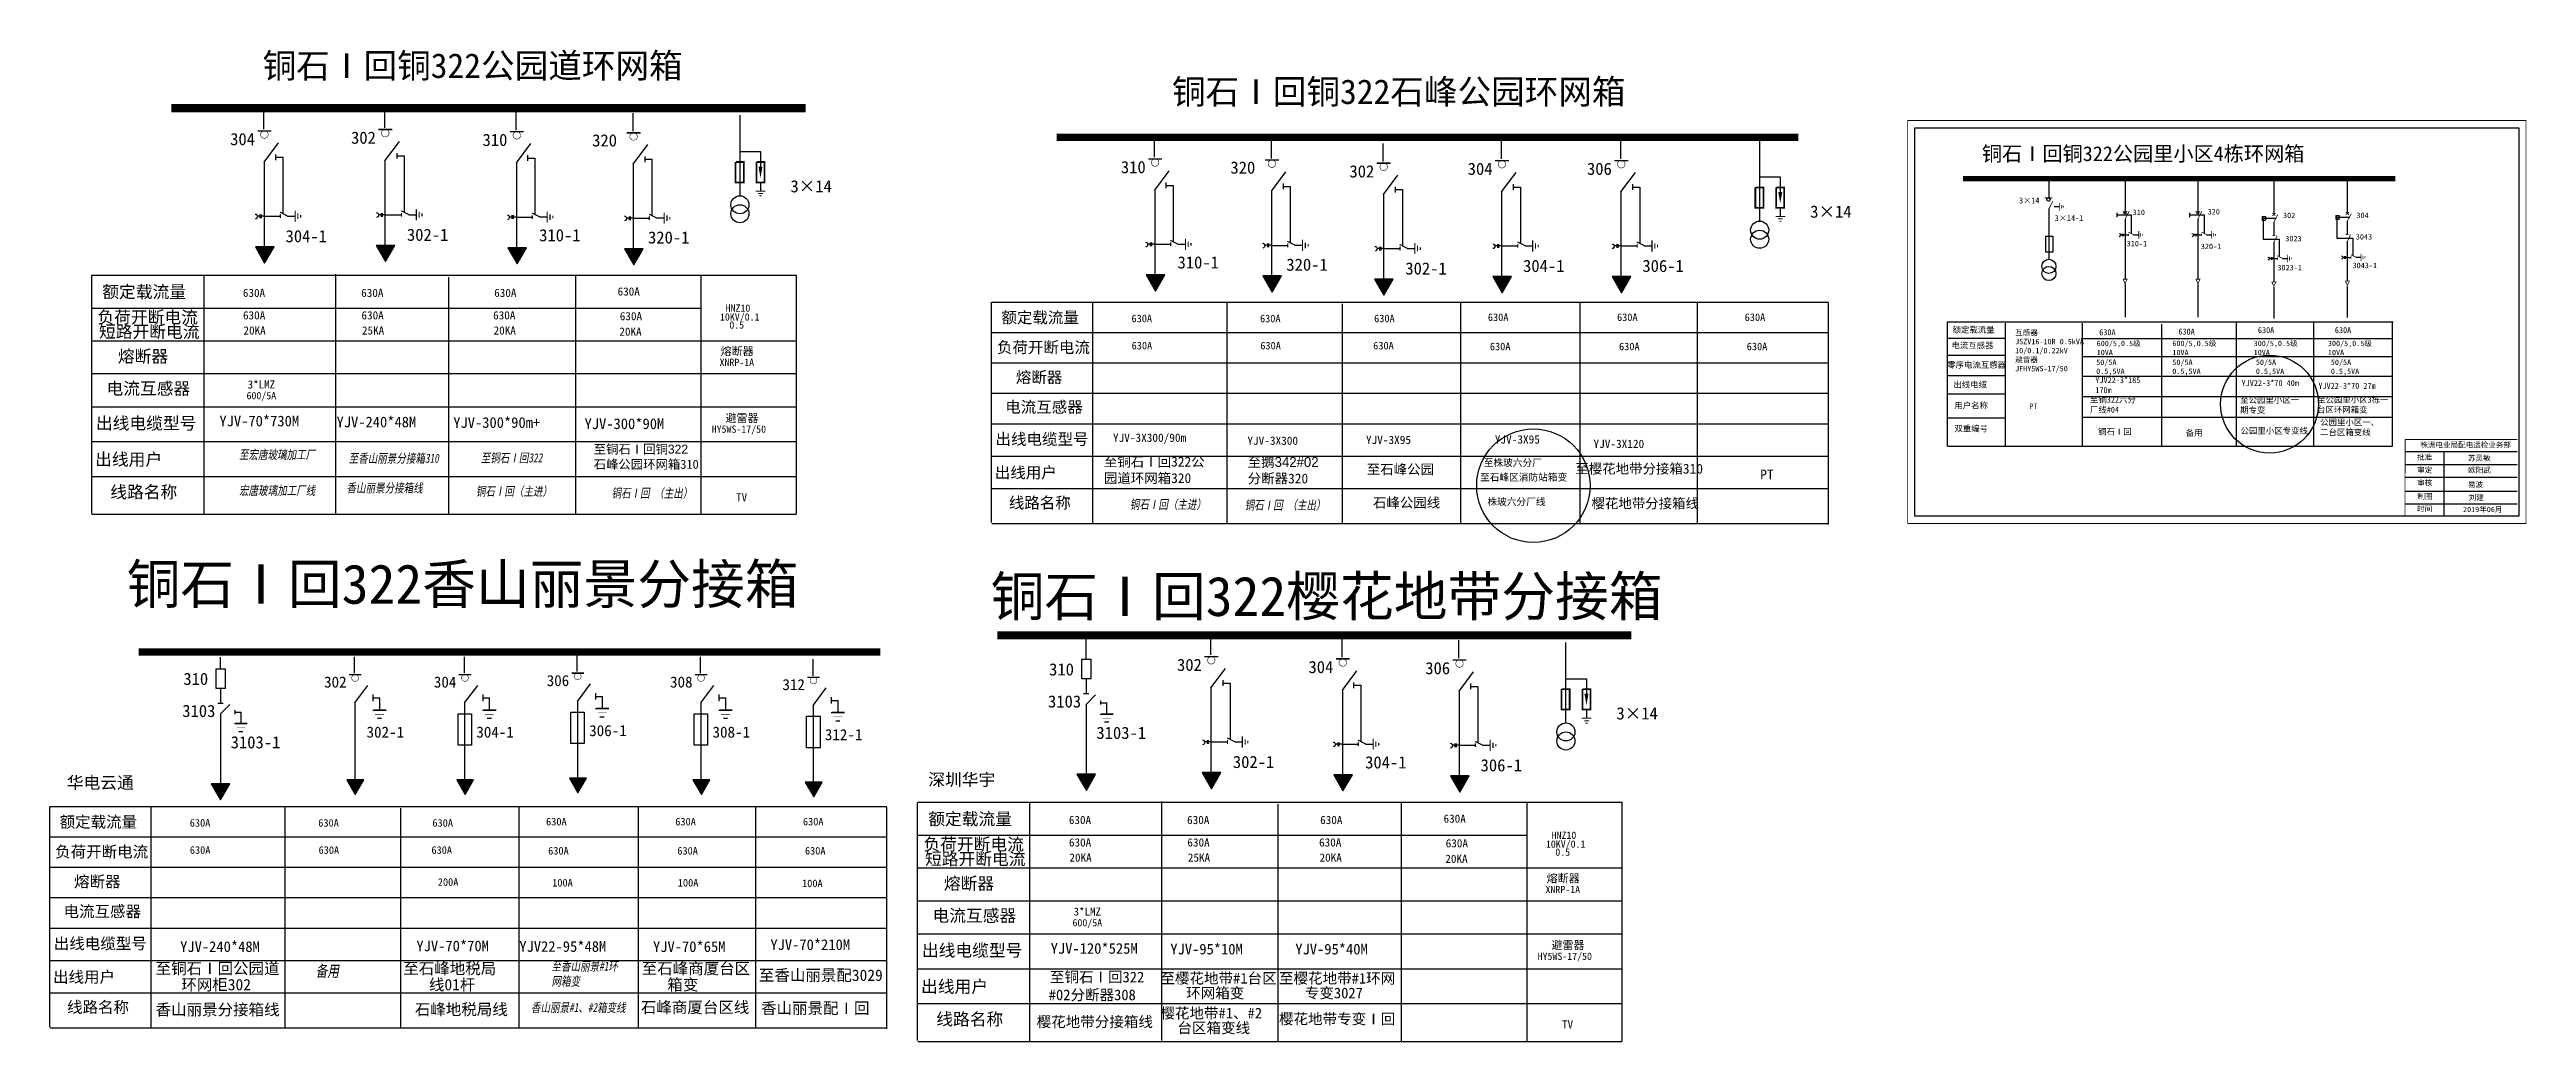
# Model space of a CAD drawing. Extents: x -15 to 488, y -398 to -197.
import ezdxf

# ---------------------------------------------------------------- set-up
doc = ezdxf.new("R2010")
doc.units = 0
doc.header["$LTSCALE"] = 5
doc.linetypes.add('ACAD_ISO02W100', pattern=[15, 12, -3])
doc.linetypes.add('CENTER', pattern=[50.8, 31.75, -6.35, 6.35, -6.35])
doc.layers.get('0').update_dxf_attribs({"linetype": 'CONTINUOUS'})
doc.layers.add('1', color=7, linetype='CONTINUOUS')
doc.layers.add('2', color=7, linetype='CONTINUOUS')
doc.styles.add('HZ', font='', dxfattribs={"width": 0.75, "oblique": 9.998114})
doc.styles.add('hztxt_txtstyle_0.00_0_0', font='simkai.ttf')
doc.styles.add('hztxt_txtstyle_2.70_0_0', font='simkai.ttf', dxfattribs={"height": 2.7})
doc.styles.get("Standard").update_dxf_attribs({"font": '', "width": 0.8})
doc.styles.add('字体', font='', dxfattribs={"height": 2.5})
doc.styles.get('HZ').set_extended_font_data('SimSun')
doc.styles.get('Standard').set_extended_font_data('楷体_GB2312')
doc.styles.get('字体').set_extended_font_data('SimSun')

msp = doc.modelspace()

# ---------------------------------------------------------------- texts
at = {"color": 0}
for s, height, p in [('304', 2.469, (22.13, -216.57)), ('302', 2.469, (46.66, -216.28)), ('310', 2.469, (73.35, -216.73)), ('320', 2.469, (95.59, -216.83)), ('310', 2.469, (202.89, -222.25)), ('320', 2.469, (225.12, -222.34)), ('302', 2.469, (249.27, -223.11)), ('304', 2.469, (273.27, -222.59)), ('306', 2.469, (297.48, -222.59)), ('3×14', 2.469, (135.83, -226.13)), ('3×14', 2.469, (342.78, -231.27)), ('304-1', 2.469, (33.37, -236.25)), ('302-1', 2.469, (58, -235.97)), ('310-1', 2.469, (84.84, -236.06)), ('320-1', 2.469, (106.93, -236.51)), ('310-1', 2.469, (214.38, -241.57)), ('320-1', 2.469, (236.47, -242.03)), ('302-1', 2.469, (260.61, -242.8)), ('304-1', 2.469, (284.51, -242.28)), ('306-1', 2.469, (308.72, -242.28)), ('630A', 1.66, (24.71, -247.34)), ('630A', 1.66, (48.72, -247.34)), ('630A', 1.66, (75.71, -247.34)), ('630A', 1.66, (100.75, -247.06)), ('630A', 1.66, (24.74, -251.89)), ('630A', 1.66, (48.78, -251.89)), ('630A', 1.66, (75.5, -251.89)), ('630A', 1.66, (101.2, -252.06)), ('20KA', 1.66, (24.83, -254.96)), ('25KA', 1.66, (48.87, -254.96)), ('20KA', 1.66, (75.59, -254.96)), ('20KA', 1.66, (101.11, -255.2)), ('熔断器', 1.638, (121.67, -259.16)), ('3*LMZ', 1.638, (25.68, -265.9)), ('避雷器', 1.638, (122.64, -272.7)), ('310', 2.469, (188.32, -324.09)), ('302', 2.469, (214.28, -323.17)), ('304', 2.469, (240.96, -323.61)), ('306', 2.469, (264.66, -323.84)), ('310', 2.469, (12.63, -326.01)), ('302', 2.238, (41.19, -326.54)), ('304', 2.238, (63.47, -326.54)), ('306', 2.238, (86.37, -326.24)), ('308', 2.238, (111.4, -326.54)), ('312', 2.238, (134.2, -327.06)), ('3103', 2.469, (12.41, -332.51)), ('3103', 2.469, (188.1, -330.59)), ('3×14', 2.469, (303.45, -333.01)), ('3103-1', 2.469, (22.23, -338.87)), ('302-1', 2.238, (49.81, -336.69)), ('304-1', 2.238, (72.09, -336.69)), ('306-1', 2.238, (94.99, -336.39)), ('308-1', 2.238, (120.02, -336.69)), ('312-1', 2.238, (142.82, -337.21)), ('3103-1', 2.469, (197.92, -336.95)), ('302-1', 2.469, (225.62, -342.85)), ('304-1', 2.469, (252.46, -342.94)), ('306-1', 2.469, (275.89, -343.53)), ('630A', 1.66, (192.33, -354.22)), ('630A', 1.66, (216.33, -354.22)), ('630A', 1.66, (243.33, -354.22)), ('630A', 1.66, (268.37, -353.94)), ('630A', 1.66, (192.35, -358.77)), ('20KA', 1.66, (192.44, -361.84)), ('630A', 1.66, (216.39, -358.77)), ('25KA', 1.66, (216.48, -361.84)), ('630A', 1.66, (243.11, -358.77)), ('20KA', 1.66, (243.2, -361.84)), ('20KA', 1.66, (268.73, -362.08)), ('630A', 1.66, (268.81, -358.94)), ('熔断器', 1.638, (289.28, -366.04)), ('3*LMZ', 1.638, (193.29, -372.78)), ('避雷器', 1.638, (290.26, -379.58))]:
    msp.add_text(s, height=height, dxfattribs=at).set_placement(p)
at = {"color": 0, "linetype": 'Continuous'}
for s, height, style, p in [('3×14', 1.22, 'hztxt_txtstyle_2.70_0_0', (385.15, -228.39)), ('3×14-1', 1.22, 'hztxt_txtstyle_2.70_0_0', (392.39, -231.96)), ('310', 1.109, 'hztxt_txtstyle_2.70_0_0', (408.22, -230.73)), ('320', 1.109, 'hztxt_txtstyle_2.70_0_0', (423.43, -230.61)), ('302', 1.109, 'hztxt_txtstyle_2.70_0_0', (438.73, -231.36)), ('304', 1.109, 'hztxt_txtstyle_2.70_0_0', (453.63, -231.35)), ('310-1', 1.109, 'hztxt_txtstyle_2.70_0_0', (407, -237.08)), ('3023', 1.109, 'hztxt_txtstyle_2.70_0_0', (439.19, -236.06)), ('3043', 1.109, 'hztxt_txtstyle_2.70_0_0', (453.5, -235.7)), ('320-1', 1.109, 'hztxt_txtstyle_2.70_0_0', (422.04, -237.64)), ('3023-1', 1.109, 'hztxt_txtstyle_2.70_0_0', (437.59, -241.94)), ('3043-1', 1.109, 'hztxt_txtstyle_2.70_0_0', (452.83, -241.5)), ('YJV-70*730M', 2.1615, '字体', (19.95, -273.57)), ('YJV-240*48M', 2.1615, '字体', (43.72, -273.77)), ('YJV-300*90m+', 2.1615, '字体', (67.4, -273.88)), ('YJV-300*90M', 2.1615, '字体', (94.05, -274.13)), ('YJV-240*48M', 2.1615, '字体', (11.98, -380.15)), ('YJV-70*70M', 2.162, '字体', (59.93, -380)), ('YJV22-95*48M', 2.1615, '字体', (80.81, -380.12)), ('YJV-70*65M', 2.162, '字体', (107.94, -380.15)), ('YJV-70*210M', 2.1615, '字体', (131.76, -379.75)), ('YJV-120*525M', 2.1615, '字体', (188.65, -380.51)), ('YJV-95*10M', 2.162, '字体', (212.92, -380.65)), ('YJV-95*40M', 2.162, '字体', (238.28, -380.65)), ('至铜石Ⅰ回322', 2.162, '字体', (188.48, -386.31)), ('至樱花地带#1台区', 2.162, '字体', (210.91, -386.56)), ('至樱花地带#1环网', 2.162, '字体', (234.98, -386.56)), ('#02分断器308', 2.162, '字体', (188.25, -389.93)), ('樱花地带#1、#2', 2.162, '字体', (210.91, -393.63)), ('环网箱变', 2.162, '字体', (216.14, -389.55)), ('专变3027', 2.162, '字体', (240.22, -389.55)), ('樱花地带分接箱线', 2.162, '字体', (185.8, -395.38)), ('台区箱变线', 2.162, '字体', (214.37, -396.62)), ('樱花地带专变Ⅰ回', 2.162, '字体', (234.98, -394.8))]:
    msp.add_text(s, height=height, dxfattribs=dict(at, style=style)).set_placement(p)
at = {"color": 0, "style": 'HZ'}
for s, height, p in [('额定载流量', 2.491, (-3.81, -247.54)), ('负荷开断电流', 2.491, (-4.8, -252.68)), ('10KV/0.1', 1.474, (121.53, -252.13)), ('HNZ10', 1.474, (122.68, -250.34)), ('短路开断电流', 2.491, (-4.48, -255.62)), ('0.5', 1.474, (123.43, -253.76)), ('熔断器', 2.491, (-0.66, -260.62)), ('XNRP-1A', 1.474, (121.44, -261.34)), ('电流互感器', 2.491, (-2.96, -267.14)), ('出线电缆型号', 2.491, (-5.11, -274.19)), ('600/5A', 1.474, (25.45, -268.08)), ('HY5WS-17/50', 1.474, (119.85, -274.88)), ('出线用户', 2.491, (-5.27, -281.52)), ('线路名称', 2.491, (-2.2, -288.13)), ('铜石Ⅰ回322香山丽景分接箱', 8, (1.12, -309.55)), ('铜石Ⅰ回322樱花地带分接箱', 8, (176.46, -312.03)), ('华电云通', 2.491, (-11.01, -347.06)), ('深圳华宇', 2.491, (163.8, -346.46)), ('额定载流量', 2.491, (163.8, -354.42)), ('负荷开断电流', 2.491, (162.82, -359.56)), ('HNZ10', 1.474, (290.3, -357.22)), ('短路开断电流', 2.491, (163.14, -362.51)), ('10KV/0.1', 1.474, (289.14, -359.01)), ('0.5', 1.474, (291.05, -360.64)), ('熔断器', 2.491, (166.96, -367.5)), ('XNRP-1A', 1.474, (289.06, -368.22)), ('电流互感器', 2.491, (164.65, -374.02)), ('600/5A', 1.474, (193.07, -374.96)), ('出线电缆型号', 2.491, (162.51, -381.07)), ('HY5WS-17/50', 1.474, (287.46, -381.76)), ('出线用户', 2.491, (162.34, -388.4)), ('线路名称', 2.491, (165.42, -395.01))]:
    msp.add_text(s, height=height, dxfattribs=at).set_placement(p)
at = {"style": 'HZ'}
for s, p in [('额定载流量', (178.65, -252.66)), ('负荷开断电流', (177.74, -258.71)), ('熔断器', (181.57, -264.76)), ('电流互感器', (179.43, -270.8)), ('出线电缆型号', (177.45, -277.32)), ('出线用户', (177.3, -284.1)), ('线路名称', (180.15, -290.22)), ('额定载流量', (-12.47, -354.93)), ('负荷开断电流', (-13.38, -360.98)), ('熔断器', (-9.55, -367.03)), ('电流互感器', (-11.68, -373.07)), ('出线电缆型号', (-13.66, -379.59)), ('至铜石Ⅰ回公园道', (7, -384.65)), ('至石峰地税局', (57.26, -384.65)), ('至石峰商厦台区', (105.64, -384.65)), ('出线用户', (-13.81, -386.37)), ('环网柜302', (12.22, -387.93)), ('线01杆', (62.47, -387.93)), ('箱变 ', (110.85, -387.93)), ('至香山丽景配3029', (129.43, -386.02)), ('线路名称', (-10.97, -392.49)), ('香山丽景分接箱线', (7, -392.99)), (' 石峰地税局线', (58.04, -392.94)), ('石峰商厦台区线', (105.48, -392.52)), ('香山丽景配Ⅰ回', (129.87, -392.7))]:
    msp.add_text(s, height=2.305, dxfattribs=at).set_placement(p)
for s, p in [('630A', (205.04, -252.47)), ('630A', (231.12, -252.47)), ('630A', (254.28, -252.47)), ('630A', (277.36, -252.22)), ('630A', (303.57, -252.22)), ('630A', (329.48, -252.22)), ('630A', (205.07, -257.98)), ('630A', (231.18, -257.98)), ('630A', (254.09, -257.98)), ('630A', (277.77, -258.14)), ('630A', (303.98, -258.14)), ('630A', (329.89, -258.14)), ('630A', (13.93, -354.74)), ('630A', (40.01, -354.74)), ('630A', (63.17, -354.74)), ('630A', (86.24, -354.49)), ('630A', (112.46, -354.49)), ('630A', (138.36, -354.49)), ('630A', (13.95, -360.25)), ('630A', (40.07, -360.25)), ('630A', (62.97, -360.25)), ('630A', (86.66, -360.4)), ('630A', (112.87, -360.4)), ('630A', (138.77, -360.4)), ('200A', (64.27, -366.74)), ('100A', (87.48, -366.88)), ('100A', (112.97, -366.88)), ('100A', (138.19, -367.01))]:
    msp.add_text(s, height=1.536).set_placement(p)
at = {"color": 7}
for s, p in [('YJV-3X300/90m', (201.28, -276.72)), ('YJV-3X300', (228.56, -277.32)), ('YJV-3X95', (252.62, -277.16)), ('YJV-3X95', (278.77, -277.06)), ('YJV-3X120', (298.8, -277.96))]:
    msp.add_text(s, height=1.68, dxfattribs=at).set_placement(p)
at = {"color": 7, "char_height": 5, "attachment_point": 1, "style": '字体'}
for s, insert, width in [('{\\fSimSun|b0|i0|c134|p2;铜石Ⅰ回铜}322{\\fSimSun|b0|i0|c134|p2;公园道环网箱}', (28.73, -197.94), 101.0579), ('铜石Ⅰ回铜322石峰公园环网箱', (213.26, -203.22), 156.4663)]:
    msp.add_mtext(s, dxfattribs=dict(at, insert=insert, width=width))
at = {"color": 0, "linetype": 'Continuous', "attachment_point": 1}
for s, insert, char_height, width, style in [('{\\C7;铜石Ⅰ回铜322公园里小区4栋环网箱}', (377.62, -216.79), 3, 85.7498, '字体'), ('{\\fSimSun|b0|i0|c134|p2;额定载流量}', (371.65, -253.39), 1.2204, 19.6738, 'hztxt_txtstyle_2.70_0_0'), ('\\A1;{\\fSimSun|b0|i0|c134|p2;互感器\\PJSZV16-10R 0.5kVA\\P10/0.1/0.22kV\\P避雷器\\PJFHY5WS-17/50}', (384.36, -254), 1.0983, 20.2524, 'hztxt_txtstyle_2.70_0_0'), ('\\A1;{\\fSimSun|b0|i0|c134|p2;600/5,0.5级\\P10VA}', (400.91, -256.21), 1.0983, 20.2524, 'hztxt_txtstyle_2.70_0_0'), ('{\\fSimSun|b0|i0|c134|p2;630A}', (401.43, -253.89), 1.2204, 19.6738, 'hztxt_txtstyle_2.70_0_0'), ('\\A1;{\\fSimSun|b0|i0|c134|p2;600/5,0.5级\\P10VA}', (416.27, -256.21), 1.0983, 20.2524, 'hztxt_txtstyle_2.70_0_0'), ('{\\fSimSun|b0|i0|c134|p2;630A}', (417.5, -253.75), 1.2204, 19.6738, 'hztxt_txtstyle_2.70_0_0'), ('\\A1;{\\fSimSun|b0|i0|c134|p2;300/5,0.5级\\P10VA}', (432.77, -256.21), 1.0983, 20.2524, 'hztxt_txtstyle_2.70_0_0'), ('{\\fSimSun|b0|i0|c134|p2;630A}', (433.63, -253.46), 1.2204, 19.6738, 'hztxt_txtstyle_2.70_0_0'), ('\\A1;{\\fSimSun|b0|i0|c134|p2;300/5,0.5级\\P10VA}', (447.84, -256.21), 1.0983, 20.2524, 'hztxt_txtstyle_2.70_0_0'), ('{\\fSimSun|b0|i0|c134|p2;630A}', (449.25, -253.46), 1.2204, 19.6738, 'hztxt_txtstyle_2.70_0_0'), ('{\\fSimSun|b0|i0|c134|p2;零序电流互感器}', (370.57, -260.5), 1.2204, 19.6738, 'hztxt_txtstyle_2.70_0_0'), ('{\\fSimSun|b0|i0|c134|p2;电流互感器}', (371.44, -256.56), 1.2204, 19.6738, 'hztxt_txtstyle_2.70_0_0'), ('{\\fSimSun|b0|i0|c134|p2;50/5A\\P0.5,5VA}', (400.82, -260.02), 1.0983, 19.6738, 'hztxt_txtstyle_2.70_0_0'), ('{\\fSimSun|b0|i0|c134|p2;50/5A\\P0.5,5VA}', (416.26, -260.02), 1.0983, 19.6738, 'hztxt_txtstyle_2.70_0_0'), ('{\\fSimSun|b0|i0|c134|p2;50/5A\\P0.5,5VA}', (433.22, -260.02), 1.0983, 19.6738, 'hztxt_txtstyle_2.70_0_0'), ('{\\fSimSun|b0|i0|c134|p2;50/5A\\P0.5,5VA}', (448.44, -260.02), 1.0983, 19.6738, 'hztxt_txtstyle_2.70_0_0'), ('{\\fSimSun|b0|i0|c134|p2;出线电缆}', (371.82, -264.5), 1.2204, 19.6738, 'hztxt_txtstyle_2.70_0_0'), ('YJV22-3*185\\P170m', (400.64, -263.59), 1.2204, 19.6738, 'hztxt_txtstyle_2.70_0_0'), ('YJV22-3*70 40m', (430.32, -264.19), 1.2204, 19.6738, 'hztxt_txtstyle_2.70_0_0'), ('YJV22-3*70 27m', (445.91, -264.75), 1.2204, 19.6738, 'hztxt_txtstyle_2.70_0_0'), ('{\\fSimSun|b0|i0|c134|p2;用户名称}', (372.03, -268.73), 1.2204, 19.6738, 'hztxt_txtstyle_2.70_0_0'), ('{\\fSimSun|b0|i0|c134|p2;PT}', (387.24, -268.95), 1.1026, 8.5785, 'hztxt_txtstyle_0.00_0_0'), ('{\\fSimSun|b0|i0|c134|p2;至铜322六分厂线#04}', (399.54, -267.56), 1.2204, 10.5639, 'hztxt_txtstyle_2.70_0_0'), ('{\\fSimSun|b0|i0|c134|p2;至公园里小区一期专变}', (430.03, -267.62), 1.2204, 11.9547, 'hztxt_txtstyle_2.70_0_0'), ('{\\fSimSun|b0|i0|c134|p2;至公园里小区3栋一台区环网箱变}', (445.63, -267.56), 1.2204, 14.9849, 'hztxt_txtstyle_2.70_0_0'), ('{\\fSimSun|b0|i0|c134|p2;双重编号}', (372.03, -273.42), 1.2204, 19.6738, 'hztxt_txtstyle_2.70_0_0'), ('{\\fSimSun|b0|i0|c134|p2;铜石Ⅰ回}', (401.19, -274.05), 1.2204, 19.6738, 'hztxt_txtstyle_2.70_0_0'), ('{\\fSimSun|b0|i0|c134|p2;备用}', (418.98, -274.29), 1.2204, 19.6738, 'hztxt_txtstyle_2.70_0_0'), ('{\\fSimSun|b0|i0|c134|p2;公园里小区专变线}', (430.11, -273.86), 1.2204, 19.6738, 'hztxt_txtstyle_2.70_0_0'), ('{\\fSimSun|b0|i0|c134|p2;公园里小区一、二台区箱变线}', (446.26, -272.14), 1.2204, 12.5813, 'hztxt_txtstyle_2.70_0_0'), ('{\\fSimSun|b0|i0|c134|p2;\\C256;至铜石Ⅰ回322公园道环网箱320}', (199.44, -279.74), 2, 22.7981, '字体'), ('{\\fSimSun|b0|i0|c134|p2;\\C256;至鹅\\fﾷￂￋￎ_GB2312|b0|i0|c134|p49;342#02\\P\\fSimSun|b0|i0|c134|p2;分断器\\fKaiTi_GB2312|b0|i0|c134|p49;320}', (228.63, -279.81), 2, 28, '字体'), ('{\\fSimSun|b0|i0|c134|p2;\\C256;至石峰公园}', (252.79, -281.28), 2, 28, '字体'), ('{\\fSimSun|b0|i0|c134|p2;\\C256;至株玻六分厂}', (276.53, -280.23), 1.44, 20.16, '字体'), ('{\\fSimSun|b0|i0|c134|p2;\\C256;至樱花地带分接箱310 }', (295.11, -281.16), 2, 28, '字体'), ('{\\fKaiTi_GB2312|b0|i0|c134|p49;批准}', (465.94, -279.28), 1.0944, 8.5588, '字体'), ('株洲电业局配电运检业务部', (466.6, -276.78), 1.0944, 29.9201, '字体'), ('苏灵敏', (476.25, -279.46), 1.094, 8.5588, '字体'), ('{\\C256;至石峰区消防站箱变}', (275.78, -283.17), 1.44, 20.16, '字体'), ('{\\fSimSun|b0|i0|c134|p2;\\C256;PT}', (332.63, -282.34), 2, 28, '字体'), ('\\f\uffbfﾬￌﾣﾤ_GB2312|b0|i0|c134|p49;审定', (465.94, -281.88), 1.0944, 8.5588, '字体'), ('\\f\uffbfﾬￌﾣﾤ_GB2312|b0|i0|c134|p49;审核', (465.94, -284.45), 1.0944, 8.5588, '字体'), ('易波', (476.25, -284.83), 1.094, 8.5588, '字体'), ('欧阳武', (476.31, -281.89), 1.094, 8.5588, '字体'), ('{\\fSimSun|b0|i0|c134|p2;\\C256;石峰公园线}', (254.05, -288.04), 2, 28, '字体'), ('{\\fSimSun|b0|i0|c134|p2;\\C256;株玻六分厂线}', (277.27, -288.15), 1.44, 20.16, '字体'), ('{\\fSimSun|b0|i0|c134|p2;\\C256;樱花地带分接箱线 }', (298.39, -288.19), 2, 28, '字体'), ('\\f\uffbfﾬￌﾣﾤ_GB2312|b0|i0|c134|p49;制图', (466, -287.23), 1.0944, 8.5588, '字体'), ('\\f\uffbfﾬￌﾣﾤ_GB2312|b0|i0|c134|p49;时间', (465.94, -289.74), 1.0944, 8.5588, '字体'), ('2019年06月', (475.27, -289.87), 1.094, 16.0081, '字体'), ('刘建', (476.41, -287.46), 1.094, 8.5588, '字体')]:
    msp.add_mtext(s, dxfattribs=dict(at, insert=insert, char_height=char_height, width=width, style=style))
at = {"attachment_point": 1, "style": 'HZ'}
for s, insert, char_height, width in [('{\\fSimSun|b0|i0|c134|p2;至宏唐玻璃加工厂}', (23.94, -278.38), 1.84, 21.4409), ('{\\fSimSun|b0|i0|c134|p2;至香山丽景分接箱310 }', (46.2, -279.13), 1.84, 25.2614), ('{\\fSimSun|b0|i0|c134|p2;至铜石Ⅰ回322}', (73, -279.05), 1.84, 21.4409), ('{\\fSimSun|b0|i0|c134|p2;\\Q0;\\W1;\\C7;至铜石Ⅰ回铜\\f\uffbfﾬￌ￥_GB2312|b0|i0|c134|p49;322\\P\\fSimSun|b0|i0|c134|p2;石峰公园环网箱310}', (95.9, -277.28), 1.84, 25.2614), ('{\\fSimSun|b0|i0|c134|p2;宏唐玻璃加工厂线}', (23.94, -285.66), 1.84, 21.4409), ('{\\fSimSun|b0|i0|c134|p2;香山丽景分接箱线}', (45.75, -285.15), 1.84, 25.2614), ('{\\fSimSun|b0|i0|c134|p2; 铜石Ⅰ回（主进） }', (71.06, -285.82), 1.84, 21.4409), ('{\\fSimSun|b0|i0|c134|p2; 铜石Ⅰ回 （主出）}', (98.59, -286.19), 1.84, 21.4409), ('{\\fSimSun|b0|i0|c134|p2; 铜石Ⅰ回（主进） }', (203.78, -288.48), 1.84, 21.4409), ('{\\fSimSun|b0|i0|c134|p2; 铜石Ⅰ回 （主出）}', (227.08, -288.61), 1.84, 21.4409), ('{\\fSimSun|b0|i0|c134|p2;至香山丽景#1环网箱变}', (87.36, -382.1), 1.84, 13.508), ('备用', (39.5, -382.87), 2.305, 14.9653), ('{\\fSimSun|b0|i0|c134|p2;香山丽景#1、#2箱变线}', (83.19, -390.5), 1.84, 30.0106)]:
    msp.add_mtext(s, dxfattribs=dict(at, insert=insert, char_height=char_height, width=width))
at = {"layer": '1', "color": 0}
for p in [(124.81, -288.78), (292.42, -395.66)]:
    msp.add_text('TV', height=1.638, dxfattribs=at).set_placement(p)

# ---------------------------------------------------------------- blocks, each defined once
blk = doc.blocks.new('JD')
for points in [[(-2, 0.2), (-2, -0.2), (2, 0.2), (2, -0.2)], [(1, -1.2), (1, -0.8), (-1, -1.2), (-1, -0.8)], [(-0.5, -1.8), (-0.5, -2.2), (0.5, -1.8), (0.5, -2.2)]]:
    blk.add_trace(points)

# ---------------------------------------------------------------- hatches: boundary and pattern name
for color, points in [(0, [(29.13, -240.46), (31.03, -237.18), (27.24, -237.18)]), (0, [(53.66, -240.18), (55.56, -236.9), (51.77, -236.9)]), (0, [(80.35, -240.63), (82.24, -237.35), (78.46, -237.35)]), (0, [(104.04, -240.85), (105.94, -237.57), (102.15, -237.57)]), (0, [(209.89, -246.14), (211.78, -242.86), (207.99, -242.86)]), (0, [(233.58, -246.37), (235.47, -243.09), (231.69, -243.09)]), (0, [(256.27, -247.01), (258.17, -243.73), (254.38, -243.73)]), (0, [(280.27, -246.48), (282.16, -243.2), (278.38, -243.2)]), (0, [(304.48, -246.48), (306.38, -243.2), (302.59, -243.2)]), (0, [(20.19, -349.33), (22.08, -346.05), (18.29, -346.05)]), (7, [(47.53, -348.2), (49.25, -345.23), (45.82, -345.23)]), (7, [(69.82, -348.2), (71.54, -345.23), (68.1, -345.23)]), (7, [(92.71, -347.9), (94.43, -344.93), (91, -344.93)]), (7, [(117.75, -348.2), (119.46, -345.23), (116.03, -345.23)]), (7, [(140.55, -348.72), (142.26, -345.75), (138.83, -345.75)]), (0, [(195.88, -347.41), (197.77, -344.13), (193.98, -344.13)]), (0, [(221.28, -347.06), (223.17, -343.78), (219.38, -343.78)]), (0, [(247.96, -347.51), (249.86, -344.23), (246.07, -344.23)]), (0, [(271.66, -347.73), (273.55, -344.45), (269.76, -344.45)])]:
    msp.add_hatch(color=color).paths.add_polyline_path(points)

# ---------------------------------------------------------------- linework, layer by layer
at = {"color": 0}
for p, q in [((28.98, -213.33), (28.98, -209.67)), ((53.51, -213.05), (53.51, -209.39)), ((80.19, -213.5), (80.19, -209.84)), ((103.89, -213.73), (103.89, -210.06)), ((125.54, -210.5), (125.54, -226.91)), ((27.72, -213.65), (30.46, -213.65)), ((52.25, -213.36), (54.99, -213.36)), ((78.94, -213.81), (81.68, -213.81)), ((102.63, -214.04), (105.37, -214.04)), ((209.73, -219.02), (209.73, -215.35)), ((233.43, -219.24), (233.43, -215.58)), ((280.12, -219.36), (280.12, -215.69)), ((304.33, -219.36), (304.33, -215.69)), ((332.48, -215.64), (332.48, -232.05)), ((29.01, -219.97), (29.01, -237.32)), ((31.35, -218.46), (31.35, -219.59)), ((31.37, -219.03), (32.82, -219.03)), ((32.82, -219.03), (32.82, -230.46)), ((53.54, -219.69), (53.54, -237.04)), ((55.96, -218.17), (55.96, -219.3)), ((55.99, -218.74), (57.43, -218.74)), ((57.43, -218.74), (57.43, -230.18)), ((80.22, -220.14), (80.22, -237.49)), ((82.5, -218.62), (82.5, -219.75)), ((82.52, -219.19), (83.97, -219.19)), ((83.97, -219.19), (83.97, -230.62)), ((103.92, -220.36), (103.92, -237.71)), ((106.26, -218.85), (106.26, -219.98)), ((106.28, -219.42), (107.73, -219.42)), ((107.73, -219.42), (107.73, -230.85)), ((125.52, -217.87), (129.75, -217.87)), ((129.75, -217.87), (129.75, -220.96)), ((208.48, -219.33), (211.22, -219.33)), ((232.17, -219.55), (234.91, -219.55)), ((254.86, -220.19), (257.6, -220.19)), ((256.12, -219.88), (256.12, -216.22)), ((278.86, -219.67), (281.6, -219.67)), ((303.07, -219.67), (305.81, -219.67)), ((129.75, -224.21), (129.75, -225.81)), ((209.76, -225.66), (209.76, -243.01)), ((212.03, -224.14), (212.03, -225.27)), ((212.06, -224.71), (213.51, -224.71)), ((213.51, -224.71), (213.51, -236.14)), ((233.45, -225.88), (233.45, -243.23)), ((235.8, -224.36), (235.8, -225.49)), ((235.82, -224.93), (237.27, -224.93)), ((237.27, -224.93), (237.27, -236.37)), ((258.57, -225), (258.57, -226.13)), ((258.6, -225.57), (260.04, -225.57)), ((260.04, -225.57), (260.04, -237.01)), ((280.14, -225.99), (280.14, -243.35)), ((282.49, -224.48), (282.49, -225.61)), ((282.51, -225.05), (283.96, -225.05)), ((283.96, -225.05), (283.96, -236.48)), ((304.36, -225.99), (304.36, -243.35)), ((306.7, -224.48), (306.7, -225.61)), ((306.72, -225.05), (308.17, -225.05)), ((308.17, -225.05), (308.17, -236.48)), ((332.46, -223.01), (336.7, -223.01)), ((336.7, -223.01), (336.7, -226.11)), ((391.19, -223.57), (391.19, -227.19)), ((406.66, -223.28), (406.66, -230.01)), ((421.44, -223.28), (421.44, -230.01)), ((436.86, -223.59), (436.86, -230.65)), ((451.77, -223.38), (451.77, -230.44)), ((28.98, -230.97), (32.3, -230.97)), ((33.76, -230.94), (35.29, -230.94)), ((53.59, -230.69), (56.91, -230.69)), ((58.37, -230.66), (59.9, -230.66)), ((80.13, -231.14), (83.44, -231.14)), ((84.91, -231.11), (86.43, -231.11)), ((256.15, -226.52), (256.15, -243.87)), ((336.7, -229.35), (336.7, -230.95)), ((391.21, -229.43), (391.21, -239.68)), ((392.29, -229.02), (393.32, -229.02)), ((434.51, -231.03), (435.17, -231.03)), ((434.51, -231.03), (434.51, -231.76)), ((435.17, -231.03), (435.17, -231.76)), ((449.43, -230.82), (450.09, -230.82)), ((449.43, -230.82), (449.43, -231.55)), ((450.09, -230.82), (450.09, -231.55)), ((103.89, -231.36), (107.21, -231.36)), ((108.67, -231.33), (110.2, -231.33)), ((406.66, -231.5), (406.66, -243.72)), ((406.66, -234.75), (407.42, -234.75)), ((408.41, -234.73), (409.44, -234.73)), ((421.44, -231.5), (421.44, -243.72)), ((421.44, -234.75), (422.2, -234.75)), ((423.2, -234.73), (424.23, -234.73)), ((434.51, -231.76), (435.17, -231.76)), ((436.86, -232.15), (436.86, -234.87)), ((436.86, -236.23), (436.86, -244.27)), ((449.43, -231.55), (450.09, -231.55)), ((451.77, -231.94), (451.77, -234.66)), ((451.77, -236.02), (451.77, -244.06)), ((209.67, -236.66), (212.98, -236.66)), ((214.45, -236.63), (215.97, -236.63)), ((233.43, -236.88), (236.75, -236.88)), ((238.21, -236.85), (239.73, -236.85)), ((256.2, -237.52), (259.52, -237.52)), ((260.98, -237.49), (262.51, -237.49)), ((280.12, -237), (283.44, -237)), ((284.9, -236.96), (286.42, -236.96)), ((304.33, -237), (307.65, -237)), ((309.11, -236.96), (310.64, -236.96)), ((436.86, -239.53), (437.62, -239.53)), ((438.61, -239.51), (439.64, -239.51)), ((451.77, -239.32), (452.53, -239.32)), ((453.52, -239.3), (454.56, -239.3)), ((-6.04, -242.95), (-6.04, -291.25)), ((16.76, -242.95), (16.76, -291.41)), ((43.49, -242.75), (43.49, -291.21)), ((66.45, -243.32), (66.45, -291.41)), ((92.18, -243.11), (92.18, -291.41)), ((117.67, -243.1), (117.67, -291.41)), ((136.96, -242.93), (136.96, -291.41)), ((382.45, -255.78), (370.68, -255.78)), ((382.41, -259.24), (370.63, -259.24)), ((382.41, -263.33), (370.63, -263.33)), ((382.36, -267.06), (370.59, -267.06)), ((382.41, -271.91), (370.63, -271.91)), ((195.84, -320.79), (195.84, -316.09)), ((221.12, -319.93), (221.12, -316.27)), ((20.15, -322.71), (20.15, -320.36)), ((219.87, -320.25), (222.61, -320.25)), ((246.56, -320.69), (249.29, -320.69)), ((247.81, -320.38), (247.81, -316.72)), ((270.25, -320.92), (272.99, -320.92)), ((271.5, -320.61), (271.5, -316.94)), ((293.15, -317.38), (293.15, -333.79)), ((195.83, -324.81), (195.83, -327.77)), ((221.15, -326.57), (221.15, -343.92)), ((223.58, -325.06), (223.58, -326.19)), ((223.6, -325.63), (225.05, -325.63)), ((225.05, -325.63), (225.05, -337.06)), ((250.11, -325.5), (250.11, -326.63)), ((250.14, -326.07), (251.58, -326.07)), ((251.58, -326.07), (251.58, -337.51)), ((273.87, -325.73), (273.87, -326.86)), ((273.9, -326.3), (275.35, -326.3)), ((275.35, -326.3), (275.35, -337.73)), ((293.14, -324.75), (297.37, -324.75)), ((297.37, -324.75), (297.37, -327.84)), ((19.61, -329.68), (20.73, -329.68)), ((20.07, -331.96), (22.07, -329.95)), ((20.14, -326.73), (20.14, -329.68)), ((23.05, -331.13), (23.05, -331.92)), ((23.07, -331.52), (24.38, -331.52)), ((24.38, -333.86), (24.38, -331.51)), ((47.42, -329.63), (47.42, -345.36)), ((69.71, -329.63), (69.71, -345.36)), ((92.6, -329.32), (92.6, -345.06)), ((117.63, -329.63), (117.63, -345.36)), ((140.43, -330.15), (140.43, -345.88)), ((195.3, -327.77), (196.41, -327.77)), ((195.76, -330.04), (197.76, -328.04)), ((195.86, -330.01), (195.86, -344.51)), ((198.73, -329.21), (198.73, -330)), ((198.76, -329.61), (200.07, -329.61)), ((200.07, -331.94), (200.07, -329.59)), ((247.84, -327.02), (247.84, -344.37)), ((271.53, -327.24), (271.53, -344.6)), ((297.37, -331.09), (297.37, -332.69)), ((20.17, -331.93), (20.17, -346.43)), ((23.02, -333.86), (24.46, -333.86)), ((23.05, -333.86), (25.61, -333.86)), ((25.61, -333.86), (23.24, -333.86)), ((24.72, -335.5), (23.91, -335.5)), ((24.04, -333.86), (24.72, -333.86)), ((198.7, -331.94), (200.15, -331.94)), ((198.74, -331.94), (201.3, -331.94)), ((201.3, -331.94), (198.93, -331.94)), ((200.41, -333.58), (199.59, -333.58)), ((199.73, -331.94), (200.41, -331.94)), ((221.21, -337.57), (224.53, -337.57)), ((225.99, -337.54), (227.51, -337.54)), ((247.74, -338.02), (251.06, -338.02)), ((252.52, -337.99), (254.05, -337.99)), ((271.51, -338.25), (274.82, -338.25)), ((276.29, -338.21), (277.81, -338.21)), ((161.58, -349.83), (161.58, -398.13)), ((184.37, -349.83), (184.37, -398.29)), ((211.11, -349.63), (211.11, -398.09)), ((234.74, -350.2), (234.74, -398.29)), ((259.79, -349.99), (259.79, -398.29)), ((285.29, -349.98), (285.29, -398.29)), ((304.58, -349.81), (304.58, -398.29))]:
    msp.add_line(p, q, dxfattribs=at)
at = {"color": 0, "linetype": 'ACAD_ISO02W100'}
for p, q in [((452.1, -231.2), (449.64, -231.2)), ((449.64, -231.2), (449.64, -235.39)), ((437.19, -231.41), (434.72, -231.41)), ((434.72, -231.41), (434.72, -235.6)), ((434.72, -235.6), (437.97, -235.6)), ((437.97, -235.6), (437.97, -239.06)), ((449.64, -235.39), (452.89, -235.39)), ((452.89, -235.39), (452.89, -238.85))]:
    msp.add_line(p, q, dxfattribs=at)
at = {"color": 0, "linetype": 'Continuous'}
for p, q in [((-5.94, -242.93), (136.96, -242.93)), ((-6.04, -249.59), (17.68, -249.59)), ((17.68, -249.59), (117.67, -249.59)), ((-6.04, -256.23), (36.09, -256.23)), ((35.8, -256.23), (136.96, -256.23)), ((370.61, -252.39), (461.05, -252.39)), ((370.66, -277.63), (370.66, -252.39)), ((382.35, -252.66), (382.35, -277.62)), ((397.79, -255.76), (460.87, -255.76)), ((397.98, -252.66), (397.98, -277.62)), ((414.08, -252.83), (414.08, -277.61)), ((429.2, -252.44), (429.2, -277.62)), ((444.93, -252.44), (444.93, -277.62)), ((460.87, -252.45), (460.87, -277.64)), ((397.98, -259.39), (460.87, -259.39)), ((-6.04, -262.87), (136.96, -262.87)), ((397.98, -263.43), (460.87, -263.43)), ((-6.04, -269.6), (136.96, -269.6)), ((397.98, -267.54), (460.87, -267.54)), ((397.98, -271.71), (460.87, -271.71)), ((-6.04, -276.68), (136.96, -276.68)), ((460.87, -277.63), (370.74, -277.63)), ((463.5, -278.71), (486.25, -278.71)), ((463.5, -281.31), (486.25, -281.31)), ((471.39, -278.71), (471.39, -291.65)), ((-5.94, -283.74), (136.96, -283.74)), ((463.5, -283.9), (486.25, -283.9)), ((-5.94, -291.41), (136.96, -291.41)), ((463.5, -286.73), (486.25, -286.73)), ((463.5, -289.32), (486.25, -289.32)), ((161.68, -349.81), (304.58, -349.81)), ((161.58, -356.47), (185.3, -356.47)), ((185.3, -356.47), (285.29, -356.47)), ((161.58, -363.11), (203.71, -363.11)), ((203.42, -363.11), (304.58, -363.11)), ((161.58, -369.75), (304.58, -369.75)), ((161.58, -376.48), (304.58, -376.48)), ((161.58, -383.56), (304.58, -383.56)), ((161.68, -390.62), (304.58, -390.62)), ((161.68, -398.29), (304.58, -398.29))]:
    msp.add_line(p, q, dxfattribs=at)
at = {"color": 0, "linetype": 'CENTER'}
for p, q in [((406.66, -244.7), (406.66, -251.45)), ((421.45, -244.7), (421.45, -251.45)), ((436.86, -245.35), (436.86, -251.69)), ((451.77, -245.14), (451.77, -251.48))]:
    msp.add_line(p, q, dxfattribs=at)
for p, q in [((176.59, -248.41), (176.59, -293.1)), ((197.14, -248.41), (197.14, -293.25)), ((224.37, -248.41), (224.37, -293.25)), ((247.8, -248.75), (247.8, -293.25)), ((271.83, -248.43), (271.83, -293.11)), ((296.04, -248.43), (296.04, -293.11)), ((319.84, -248.42), (319.84, -293.11)), ((346.43, -248.6), (346.43, -293.45)), ((46.26, -323.89), (48.74, -323.89)), ((68.54, -323.89), (71.03, -323.89)), ((91.44, -323.59), (93.92, -323.59)), ((116.47, -323.89), (118.95, -323.89)), ((139.27, -324.41), (141.75, -324.41)), ((51.06, -331.11), (52.59, -331.11)), ((51.09, -327.98), (51.09, -329.27)), ((51.1, -331.11), (53.81, -331.11)), ((51.12, -328.63), (52.5, -328.63)), ((53.81, -331.11), (51.31, -331.11)), ((52.15, -331.11), (52.87, -331.11)), ((52.51, -331.11), (52.51, -328.62)), ((73.35, -331.11), (74.87, -331.11)), ((73.38, -327.98), (73.38, -329.27)), ((73.39, -331.11), (76.1, -331.11)), ((73.41, -328.63), (74.79, -328.63)), ((76.1, -331.11), (73.59, -331.11)), ((74.43, -331.11), (75.15, -331.11)), ((74.79, -331.11), (74.79, -328.62)), ((96.24, -330.8), (97.77, -330.8)), ((96.27, -327.68), (96.27, -328.97)), ((96.28, -330.8), (98.99, -330.8)), ((96.3, -328.33), (97.68, -328.33)), ((98.99, -330.8), (96.48, -330.8)), ((97.33, -330.8), (98.05, -330.8)), ((97.69, -330.8), (97.69, -328.31)), ((121.28, -331.11), (122.8, -331.11)), ((121.31, -327.98), (121.31, -329.27)), ((121.31, -331.11), (124.02, -331.11)), ((121.34, -328.63), (122.72, -328.63)), ((124.02, -331.11), (121.52, -331.11)), ((122.36, -331.11), (123.08, -331.11)), ((122.72, -331.11), (122.72, -328.62)), ((144.08, -331.62), (145.6, -331.62)), ((144.11, -328.5), (144.11, -329.79)), ((144.12, -331.62), (146.82, -331.62)), ((144.14, -329.15), (145.52, -329.15)), ((146.82, -331.62), (144.32, -331.62)), ((145.16, -331.62), (145.88, -331.62)), ((145.52, -331.62), (145.52, -329.13)), ((52.87, -332.84), (52.01, -332.84)), ((75.15, -332.84), (74.29, -332.84)), ((98.05, -332.53), (97.18, -332.53)), ((123.08, -332.84), (122.22, -332.84)), ((145.88, -333.35), (145.02, -333.35)), ((-14.52, -350.68), (-14.52, -395.37)), ((6.03, -350.68), (6.03, -395.52)), ((33.25, -350.68), (33.25, -395.52)), ((56.68, -351.02), (56.68, -395.52)), ((80.71, -350.7), (80.71, -395.38)), ((104.92, -350.7), (104.92, -395.38)), ((128.73, -350.68), (128.73, -395.38)), ((155.32, -350.87), (155.32, -395.72))]:
    msp.add_line(p, q)
at = {"linetype": 'Continuous'}
for p, q in [((176.68, -248.4), (346.49, -248.4)), ((176.59, -254.56), (198.54, -254.56)), ((198.54, -254.56), (346.43, -254.56)), ((176.59, -260.7), (215.57, -260.7)), ((215.3, -260.7), (346.43, -260.7)), ((176.59, -266.85), (346.43, -266.85)), ((176.59, -273.07), (346.43, -273.07)), ((176.59, -279.62), (346.43, -279.62)), ((176.68, -286.15), (346.43, -286.15)), ((176.68, -293.25), (346.43, -293.25)), ((-14.43, -350.67), (155.37, -350.67)), ((-14.52, -356.83), (7.42, -356.83)), ((7.42, -356.83), (155.32, -356.83)), ((-14.52, -362.97), (24.46, -362.97)), ((24.19, -362.97), (155.32, -362.97)), ((-14.52, -369.12), (155.32, -369.12)), ((-14.52, -375.34), (155.32, -375.34)), ((-14.52, -381.89), (155.32, -381.89)), ((-14.43, -388.42), (155.32, -388.42)), ((-14.43, -395.52), (155.32, -395.52))]:
    msp.add_line(p, q, dxfattribs=at)
at = {"color": 7}
for p, q in [((47.39, -323.61), (47.39, -320.29)), ((69.68, -323.61), (69.68, -320.29)), ((92.57, -323.31), (92.57, -319.98)), ((117.61, -323.61), (117.61, -320.29)), ((140.41, -324.13), (140.41, -320.81))]:
    msp.add_line(p, q, dxfattribs=at)
at = {"color": 0}
for points, const_width in [([(10.2, -209.07), (138.89, -209.07)], 1.64), ([(27.72, -213.65), (30.46, -213.65)], 0.233), ([(52.25, -213.36), (54.99, -213.36)], 0.233), ([(78.94, -213.81), (81.68, -213.81)], 0.233), ([(102.63, -214.04), (105.37, -214.04)], 0.233), ([(124.7, -219.98), (124.7, -224.11), (126.35, -224.11), (126.35, -219.98), (124.75, -219.98)], 0.349), ([(128.93, -219.98), (128.93, -224.11), (130.58, -224.11), (130.58, -219.98), (128.98, -219.98)], 0.349), ([(208.48, -219.33), (211.22, -219.33)], 0.233), ([(232.17, -219.55), (234.91, -219.55)], 0.233), ([(254.86, -220.19), (257.6, -220.19)], 0.233), ([(278.86, -219.67), (281.6, -219.67)], 0.233), ([(303.07, -219.67), (305.81, -219.67)], 0.233), ([(331.64, -225.13), (331.64, -229.25), (333.29, -229.25), (333.29, -225.13), (331.69, -225.13)], 0.349), ([(335.87, -225.13), (335.87, -229.25), (337.52, -229.25), (337.52, -225.13), (335.92, -225.13)], 0.349), ([(373.81, -223.37), (461.49, -223.37)], 1.1), ([(32.24, -230.16), (33.85, -230.97)], 0.243), ([(32.3, -230.6), (32.3, -231.35)], 0.243), ([(56.85, -229.88), (58.47, -230.69)], 0.243), ([(56.91, -230.32), (56.91, -231.06)], 0.243), ([(83.38, -230.33), (85, -231.14)], 0.243), ([(83.44, -230.77), (83.44, -231.51)], 0.243), ([(107.15, -230.56), (108.76, -231.36)], 0.243), ([(107.21, -230.99), (107.21, -231.74)], 0.243), ([(390.36, -227.24), (391.9, -227.24)], 0.261), ([(391.21, -229.47), (392.03, -227.91)], 0.165), ([(406.17, -230.03), (407.14, -230.03)], 0.165), ([(406.66, -231.55), (407.48, -229.98)], 0.165), ([(420.96, -230.03), (421.93, -230.03)], 0.165), ([(421.44, -231.55), (422.27, -229.98)], 0.165), ([(436.54, -230.89), (437.21, -230.39)], 0.165), ([(436.55, -230.34), (437.2, -230.88)], 0.165), ([(436.86, -232.19), (437.68, -230.63)], 0.165), ([(451.46, -230.69), (452.13, -230.18)], 0.165), ([(451.46, -230.14), (452.11, -230.67)], 0.165), ([(451.77, -231.98), (452.59, -230.42)], 0.165), ([(212.92, -235.85), (214.54, -236.66)], 0.243), ([(212.98, -236.28), (212.98, -237.03)], 0.243), ([(236.68, -236.07), (238.3, -236.88)], 0.243), ([(283.37, -236.19), (284.99, -237)], 0.243), ([(307.59, -236.19), (309.2, -237)], 0.243), ([(407.37, -234.2), (408.47, -234.75)], 0.165), ([(407.42, -234.49), (407.42, -235)], 0.165), ([(422.16, -234.2), (423.26, -234.75)], 0.165), ([(422.2, -234.49), (422.2, -235)], 0.165), ([(436.56, -234.91), (437.17, -234.91)], 0.165), ([(436.82, -236.43), (437.52, -234.88)], 0.165), ([(451.47, -234.7), (452.08, -234.7)], 0.165), ([(451.74, -236.22), (452.43, -234.67)], 0.165), ([(236.75, -236.51), (236.75, -237.25)], 0.243), ([(259.46, -236.71), (261.08, -237.52)], 0.243), ([(259.52, -237.15), (259.52, -237.89)], 0.243), ([(283.44, -236.62), (283.44, -237.37)], 0.243), ([(307.65, -236.62), (307.65, -237.37)], 0.243), ([(437.58, -238.98), (438.67, -239.53)], 0.165), ([(437.62, -239.28), (437.62, -239.79)], 0.165), ([(452.49, -238.77), (453.59, -239.32)], 0.165), ([(452.53, -239.07), (452.53, -239.58)], 0.165), ([(406.25, -243.74), (407.09, -243.74), (406.66, -244.59), (406.26, -243.72)], 0.165), ([(421.04, -243.74), (421.88, -243.74), (421.45, -244.59), (421.05, -243.72)], 0.165), ([(436.45, -244.32), (437.29, -244.32), (436.86, -245.17), (436.46, -244.3)], 0.165), ([(451.36, -244.11), (452.2, -244.11), (451.77, -244.96), (451.37, -244.09)], 0.165), ([(177.81, -315.95), (306.51, -315.95)], 1.64), ([(219.87, -320.25), (222.61, -320.25)], 0.233), ([(246.56, -320.69), (249.29, -320.69)], 0.233), ([(270.25, -320.92), (272.99, -320.92)], 0.233), ([(292.31, -326.86), (292.31, -330.99), (293.96, -330.99), (293.96, -326.86), (292.36, -326.86)], 0.349), ([(296.54, -326.86), (296.54, -330.99), (298.2, -330.99), (298.2, -326.86), (296.59, -326.86)], 0.349), ([(25.61, -333.86), (23.02, -333.86)], 0.0818), ([(25.17, -334.68), (23.46, -334.68)], 0.0818), ([(24.72, -335.5), (23.91, -335.5)], 0.0818), ([(201.3, -331.94), (198.7, -331.94)], 0.0818), ([(200.86, -332.76), (199.15, -332.76)], 0.0818), ([(200.41, -333.58), (199.59, -333.58)], 0.0818), ([(224.46, -336.76), (226.08, -337.57)], 0.243), ([(224.53, -337.2), (224.53, -337.95)], 0.243), ([(251, -337.21), (252.62, -338.02)], 0.243), ([(251.06, -337.65), (251.06, -338.39)], 0.243), ([(274.76, -337.44), (276.38, -338.25)], 0.243), ([(274.82, -337.87), (274.82, -338.62)], 0.243)]:
    msp.add_lwpolyline(points, dxfattribs=dict(at, const_width=const_width))
at = {"color": 0, "const_width": 0.116}
for points in [[(28.32, -214.41, 1), (29.84, -214.41, 1)], [(52.85, -214.13, 1), (54.37, -214.13, 1)], [(79.54, -214.58, 1), (81.05, -214.58, 1)], [(103.23, -214.8, 1), (104.75, -214.8, 1)], [(209.08, -220.09, 1), (210.59, -220.09, 1)], [(232.77, -220.32, 1), (234.28, -220.32, 1)], [(255.46, -220.96, 1), (256.98, -220.96, 1)], [(279.46, -220.43, 1), (280.97, -220.43, 1)], [(303.67, -220.43, 1), (305.19, -220.43, 1)], [(220.47, -321.01, 1), (221.98, -321.01, 1)], [(247.16, -321.46, 1), (248.67, -321.46, 1)], [(270.85, -321.68, 1), (272.36, -321.68, 1)]]:
    msp.add_lwpolyline(points, format="xyb", close=True, dxfattribs=at)
for points, const_width in [([(189.88, -214.96), (340.4, -214.96)], 1.52), ([(3.55, -319.34), (154.06, -319.34)], 1.52), ([(46.26, -323.89), (48.74, -323.89)], 0.211), ([(68.54, -323.89), (71.03, -323.89)], 0.211), ([(91.44, -323.59), (93.92, -323.59)], 0.211), ([(116.47, -323.89), (118.95, -323.89)], 0.211), ([(139.27, -324.41), (141.75, -324.41)], 0.211), ([(53.81, -331.11), (51.06, -331.11)], 0.0865), ([(76.1, -331.11), (73.35, -331.11)], 0.0865), ([(98.99, -330.8), (96.24, -330.8)], 0.0865), ([(98.52, -331.67), (96.71, -331.67)], 0.0865), ([(124.02, -331.11), (121.28, -331.11)], 0.0865), ([(146.82, -331.62), (144.08, -331.62)], 0.0865), ([(53.34, -331.97), (51.53, -331.97)], 0.0865), ([(52.87, -332.84), (52.01, -332.84)], 0.0865), ([(75.63, -331.97), (73.82, -331.97)], 0.0865), ([(75.15, -332.84), (74.29, -332.84)], 0.0865), ([(98.05, -332.53), (97.18, -332.53)], 0.0865), ([(123.55, -331.97), (121.75, -331.97)], 0.0865), ([(123.08, -332.84), (122.22, -332.84)], 0.0865), ([(146.35, -332.49), (144.55, -332.49)], 0.0865), ([(145.88, -333.35), (145.02, -333.35)], 0.0865)]:
    msp.add_lwpolyline(points, dxfattribs=dict(const_width=const_width))
at = {"color": 0, "linetype": 'Continuous', "const_width": 0.182}
msp.add_lwpolyline([(362.56, -211.58), (488.04, -211.58), (488.04, -293.29), (362.56, -293.29)], close=True, dxfattribs=at)
at = {"color": 0, "linetype": 'Continuous'}
msp.add_lwpolyline([(364.03, -213.06), (486.56, -213.06), (486.56, -291.81), (364.03, -291.81)], close=True, dxfattribs=at)
at = {"color": 0}
for points, format in [([(129.75, -220.91, 0.814, 0, 0), (129.75, -223.23, 0, 0, 0)], "xyseb"), ([(336.7, -226.05, 0.814, 0, 0), (336.7, -228.37, 0, 0, 0)], "xyseb"), ([(27.22, -230.54, -0.877934), (27.24, -231.53)], "xyb"), ([(51.83, -230.26, -0.877934), (51.85, -231.25)], "xyb"), ([(78.36, -230.71, -0.877934), (78.38, -231.7)], "xyb"), ([(102.13, -230.94, -0.877934), (102.15, -231.92)], "xyb"), ([(207.9, -236.23, -0.877934), (207.92, -237.21)], "xyb"), ([(405.46, -234.46, -0.877934), (405.47, -235.12)], "xyb"), ([(420.25, -234.46, -0.877934), (420.26, -235.12)], "xyb"), ([(231.67, -236.45, -0.877934), (231.69, -237.44)], "xyb"), ([(254.44, -237.09, -0.877934), (254.46, -238.08)], "xyb"), ([(278.36, -236.57, -0.877934), (278.38, -237.55)], "xyb"), ([(302.57, -236.57, -0.877934), (302.59, -237.55)], "xyb"), ([(435.66, -239.24, -0.877934), (435.67, -239.91)], "xyb"), ([(450.57, -239.03, -0.877934), (450.59, -239.7)], "xyb"), ([(297.37, -327.79, 0.814, 0, 0), (297.37, -330.11, 0, 0, 0)], "xyseb"), ([(219.45, -337.14, -0.877934), (219.46, -338.13)], "xyb"), ([(245.98, -337.59, -0.877934), (246, -338.58)], "xyb"), ([(269.74, -337.82, -0.877934), (269.76, -338.8)], "xyb")]:
    msp.add_lwpolyline(points, format=format, dxfattribs=at)
for points in [[(28.16, -230.96), (27.65, -230.96)], [(28.16, -230.62), (28.16, -231.36)], [(28.39, -230.62), (28.39, -231.36)], [(28.98, -230.96), (28.39, -230.96)], [(52.78, -230.68), (52.27, -230.68)], [(52.78, -230.34), (52.78, -231.08)], [(53, -230.34), (53, -231.08)], [(53.59, -230.68), (53, -230.68)], [(79.31, -231.13), (78.8, -231.13)], [(79.31, -230.79), (79.31, -231.53)], [(79.54, -230.79), (79.54, -231.53)], [(80.13, -231.13), (79.54, -231.13)], [(103.07, -231.01), (103.07, -231.75)], [(103.3, -231.01), (103.3, -231.75)], [(404.99, -230.28), (404.99, -231.19)], [(419.78, -230.28), (419.78, -231.19)], [(103.07, -231.35), (102.56, -231.35)], [(103.89, -231.35), (103.3, -231.35)], [(390.55, -235.11), (390.55, -238.19), (392.08, -238.19), (392.08, -235.07), (390.55, -235.07)], [(406.1, -234.74), (405.75, -234.74)], [(406.1, -234.51), (406.1, -235.01)], [(406.26, -234.51), (406.26, -235.01)], [(406.65, -234.74), (406.26, -234.74)], [(420.89, -234.74), (420.54, -234.74)], [(420.89, -234.51), (420.89, -235.01)], [(421.04, -234.51), (421.04, -235.01)], [(421.44, -234.74), (421.04, -234.74)], [(208.85, -236.64), (208.34, -236.64)], [(208.85, -236.3), (208.85, -237.04)], [(209.08, -236.3), (209.08, -237.04)], [(209.66, -236.64), (209.08, -236.64)], [(232.61, -236.87), (232.1, -236.87)], [(232.61, -236.53), (232.61, -237.27)], [(232.84, -236.53), (232.84, -237.27)], [(233.43, -236.87), (232.84, -236.87)], [(255.39, -237.51), (254.88, -237.51)], [(255.39, -237.17), (255.39, -237.91)], [(255.61, -237.17), (255.61, -237.91)], [(256.2, -237.51), (255.61, -237.51)], [(279.3, -236.98), (278.79, -236.98)], [(279.3, -236.64), (279.3, -237.38)], [(279.53, -236.64), (279.53, -237.38)], [(280.12, -236.98), (279.53, -236.98)], [(303.51, -236.98), (303, -236.98)], [(303.51, -236.64), (303.51, -237.38)], [(303.74, -236.64), (303.74, -237.38)], [(304.33, -236.98), (303.74, -236.98)], [(436.3, -239.52), (435.96, -239.52)], [(436.3, -239.29), (436.3, -239.79)], [(436.46, -239.29), (436.46, -239.79)], [(436.86, -239.52), (436.46, -239.52)], [(451.22, -239.31), (450.87, -239.31)], [(451.22, -239.08), (451.22, -239.58)], [(451.37, -239.08), (451.37, -239.58)], [(451.77, -239.31), (451.37, -239.31)], [(220.39, -337.56), (219.88, -337.56)], [(220.39, -337.22), (220.39, -337.96)], [(220.62, -337.22), (220.62, -337.96)], [(221.21, -337.56), (220.62, -337.56)], [(246.93, -338.01), (246.41, -338.01)], [(246.93, -337.67), (246.93, -338.41)], [(247.15, -337.67), (247.15, -338.41)], [(247.74, -338.01), (247.15, -338.01)], [(270.69, -338.23), (270.18, -338.23)], [(270.69, -337.89), (270.69, -338.63)], [(270.92, -337.89), (270.92, -338.63)], [(271.5, -338.23), (270.92, -338.23)]]:
    msp.add_lwpolyline(points, dxfattribs=at)
at = {"color": 0, "linetype": 'ACAD_ISO02W100'}
for points in [[(408.01, -234.49), (408.01, -230.73), (404.99, -230.73)], [(422.79, -234.49), (422.79, -230.73), (419.78, -230.73)]]:
    msp.add_lwpolyline(points, dxfattribs=at)
at = {"color": 0}
for points in [[(29.13, -240.46), (31.03, -237.18), (27.24, -237.18)], [(53.66, -240.18), (55.56, -236.9), (51.77, -236.9)], [(80.35, -240.63), (82.24, -237.35), (78.46, -237.35)], [(104.04, -240.85), (105.94, -237.57), (102.15, -237.57)], [(209.89, -246.14), (211.78, -242.86), (207.99, -242.86)], [(233.58, -246.37), (235.47, -243.09), (231.69, -243.09)], [(256.27, -247.01), (258.17, -243.73), (254.38, -243.73)], [(280.27, -246.48), (282.16, -243.2), (278.38, -243.2)], [(304.48, -246.48), (306.38, -243.2), (302.59, -243.2)], [(194.95, -320.79), (196.77, -320.79), (196.77, -324.79), (194.95, -324.79)], [(19.26, -322.71), (21.09, -322.71), (21.09, -326.71), (19.26, -326.71)], [(20.19, -349.33), (22.08, -346.05), (18.29, -346.05)], [(195.88, -347.41), (197.77, -344.13), (193.98, -344.13)], [(221.28, -347.06), (223.17, -343.78), (219.38, -343.78)], [(247.96, -347.51), (249.86, -344.23), (246.07, -344.23)], [(271.66, -347.73), (273.55, -344.45), (269.76, -344.45)]]:
    msp.add_lwpolyline(points, close=True, dxfattribs=at)
at = {"color": 0, "linetype": 'Continuous', "const_width": 0.182}
for points in [[(463.5, -276.23), (463.48, -291.6)], [(463.5, -276.23), (486.25, -276.23)]]:
    msp.add_lwpolyline(points, dxfattribs=at)
at = {"const_width": 0.105}
for points in [[(46.8, -324.59, 1), (48.17, -324.59, 1)], [(69.09, -324.59, 1), (70.46, -324.59, 1)], [(91.98, -324.28, 1), (93.35, -324.28, 1)], [(117.01, -324.59, 1), (118.38, -324.59, 1)], [(139.82, -325.1, 1), (141.19, -325.1, 1)]]:
    msp.add_lwpolyline(points, format="xyb", close=True, dxfattribs=at)
for points in [[(91.27, -331.54), (94, -331.54), (94, -337.91), (91.27, -337.91)], [(68.37, -331.84), (71.1, -331.84), (71.1, -338.21), (68.37, -338.21)], [(116.3, -331.84), (119.03, -331.84), (119.03, -338.21), (116.3, -338.21)], [(139.1, -332.36), (141.83, -332.36), (141.83, -338.73), (139.1, -338.73)]]:
    msp.add_lwpolyline(points, close=True)
at = {"color": 7}
for points in [[(47.53, -348.2), (49.25, -345.23), (45.82, -345.23)], [(69.82, -348.2), (71.54, -345.23), (68.1, -345.23)], [(92.71, -347.9), (94.43, -344.93), (91, -344.93)], [(117.75, -348.2), (119.46, -345.23), (116.03, -345.23)], [(140.55, -348.72), (142.26, -345.75), (138.83, -345.75)]]:
    msp.add_lwpolyline(points, close=True, dxfattribs=at)
at = {"color": 0}
for centre, radius in [((125.57, -228.66), 1.83), ((125.57, -230.48), 1.83), ((391.13, -227.61), 0.335), ((406.66, -230.26), 0.211), ((421.44, -230.26), 0.211), ((332.52, -233.8), 1.83), ((332.52, -235.63), 1.83), ((293.19, -335.54), 1.83), ((293.19, -337.37), 1.83)]:
    msp.add_circle(centre, radius, dxfattribs=at)
at = {"color": 1}
for centre, radius in [((436, -269.06), 9.93), ((286.6, -285.61), 11.51)]:
    msp.add_circle(centre, radius, dxfattribs=at)
at = {"layer": '1', "color": 0}
for points in [[(27.22, -230.53, -0.877934), (27.23, -231.52)], [(51.83, -230.25, -0.877934), (51.85, -231.23)], [(78.36, -230.7, -0.877934), (78.38, -231.68)], [(102.13, -230.92, -0.877934), (102.14, -231.91)], [(207.9, -236.22, -0.877934), (207.92, -237.2)], [(231.66, -236.44, -0.877934), (231.68, -237.42)], [(254.44, -237.08, -0.877934), (254.46, -238.06)], [(278.35, -236.56, -0.877934), (278.37, -237.54)], [(302.57, -236.56, -0.877934), (302.58, -237.54)], [(219.44, -337.13, -0.877934), (219.46, -338.12)], [(245.98, -337.58, -0.877934), (246, -338.56)], [(269.74, -337.8, -0.877934), (269.76, -338.79)]]:
    msp.add_lwpolyline(points, format="xyb", dxfattribs=at)
at = {"layer": '2', "color": 0}
for p, q in [((29.01, -219.99), (31.95, -216.07)), ((53.54, -219.71), (56.48, -215.79)), ((80.22, -220.16), (83.16, -216.24)), ((103.92, -220.39), (106.86, -216.46)), ((209.76, -225.68), (212.7, -221.75)), ((233.45, -225.9), (236.39, -221.98)), ((256.15, -226.54), (259.09, -222.62)), ((280.14, -226.02), (283.08, -222.09)), ((304.36, -226.02), (307.3, -222.09)), ((221.15, -326.59), (224.09, -322.67)), ((247.84, -327.04), (250.78, -323.12)), ((271.53, -327.27), (274.47, -323.34))]:
    msp.add_line(p, q, dxfattribs=at)
at = {"layer": '2'}
for p, q in [((47.42, -329.65), (50.09, -326.09)), ((69.71, -329.65), (72.37, -326.09)), ((92.6, -329.34), (95.27, -325.79)), ((117.63, -329.65), (120.3, -326.09)), ((140.43, -330.17), (143.1, -326.61))]:
    msp.add_line(p, q, dxfattribs=at)
at = {"layer": '2', "color": 0}
for centre in [(391.21, -241.15), (391.21, -242.59)]:
    msp.add_circle(centre, 1.44, dxfattribs=at)

# ---------------------------------------------------------------- block references
at = {"color": 0, "xscale": 0.4881768819863055, "yscale": 0.4881768819186618, "zscale": 0.4881768820053969}
for p in [(129.78, -225.89), (336.73, -231.03), (297.4, -332.77)]:
    msp.add_blockref('JD', p, dxfattribs=at)
at = {"color": 0, "rotation": 90}
for p, xscale, yscale, zscale in [((35.31, -230.98), 0.5665709525018201, 0.5665709525018201, 0.5665709526022806), ((59.92, -230.7), 0.5665709525018201, 0.5665709525018201, 0.5665709526022806), ((86.46, -231.15), 0.5665709525018201, 0.5665709525018201, 0.5665709526022806), ((110.22, -231.38), 0.5665709525018201, 0.5665709525018201, 0.5665709526022806), ((393.34, -229.05), 0.3844120780053686, 0.3844120780053686, 0.3844120780054647), ((215.99, -236.67), 0.5665709525018201, 0.5665709525018201, 0.5665709526022806), ((239.76, -236.89), 0.5665709525018201, 0.5665709525018201, 0.5665709526022806), ((286.45, -237.01), 0.5665709525018201, 0.5665709525018201, 0.5665709526022806), ((310.66, -237.01), 0.5665709525018201, 0.5665709525018201, 0.5665709526022806), ((409.46, -234.75), 0.3844120780053686, 0.3844120780053686, 0.3844120780054647), ((424.25, -234.75), 0.3844120780053686, 0.3844120780053686, 0.3844120780054647), ((262.53, -237.53), 0.5665709525018201, 0.5665709525018201, 0.5665709526022806), ((439.66, -239.54), 0.3844120780053686, 0.3844120780053686, 0.3844120780054647), ((454.57, -239.33), 0.3844120780053686, 0.3844120780053686, 0.3844120780054647), ((227.54, -337.58), 0.5665709525018201, 0.5665709525018201, 0.5665709526022806), ((254.07, -338.03), 0.5665709525018201, 0.5665709525018201, 0.5665709526022806), ((277.83, -338.26), 0.5665709525018201, 0.5665709525018201, 0.5665709526022806)]:
    msp.add_blockref('JD', p, dxfattribs=dict(at, xscale=xscale, yscale=yscale, zscale=zscale))

msp.set_redraw_order([(e.dxf.handle, doc.entitydb.next_handle()) for e in msp.query("TEXT MTEXT ATTDEF DIMENSION ARC_DIMENSION")])  # texts and dimensions are drawn at this point

doc.saveas('drawing.dxf')
